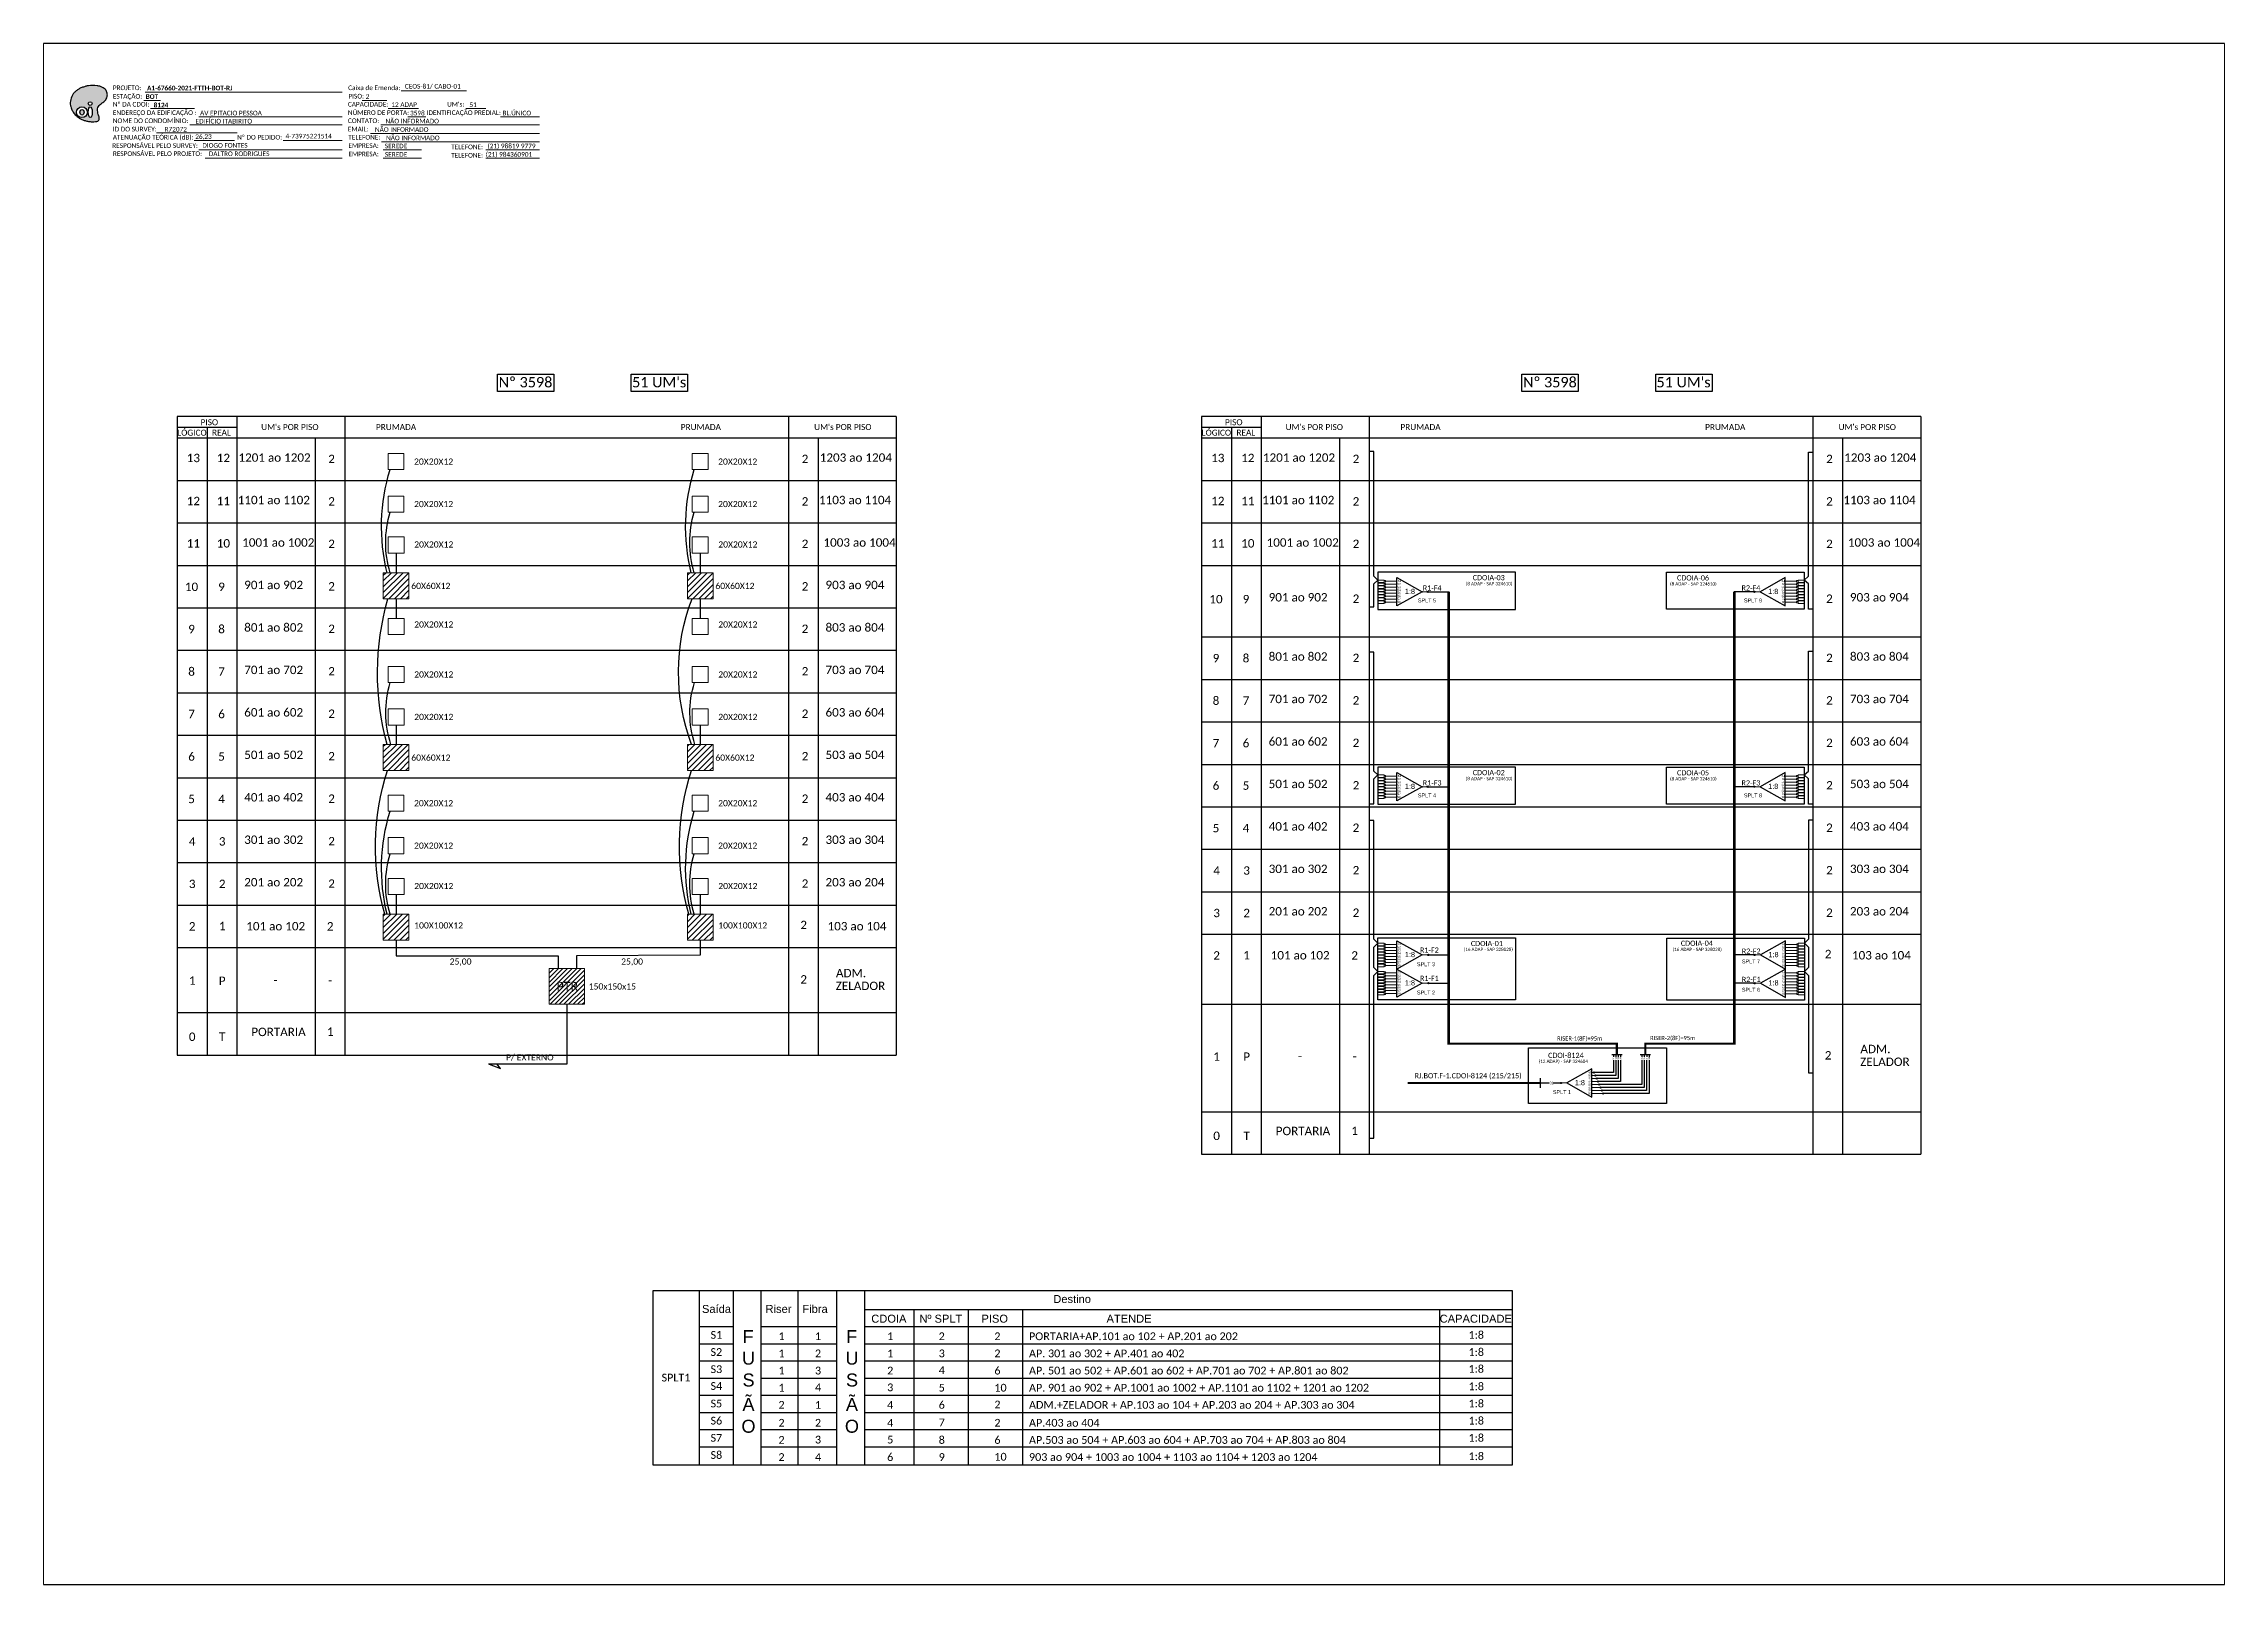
# Paper-space layout 'CDOI-8124-p2' of a CAD drawing. Header units: metres, sheet in millimetres. Extents: x -404 to 11, y 26 to 319.
# The model-space entities are those that its viewports show. They can reach past a viewport. Long polylines and large blocks are cut down to what shows.
import ezdxf
from ezdxf.enums import TextEntityAlignment as Align

# ---------------------------------------------------------------- set-up
doc = ezdxf.new("R2010")
doc.units = ezdxf.units.M
doc.styles.add('ARIAL', font='arial.ttf')
doc.styles.add('WMF-Calibri0', font='calibri.ttf')
doc.styles.add('WMF-Calibri1', font='calibrib.ttf')

# ---------------------------------------------------------------- blocks, each defined once
blk = doc.blocks.new('SPLT_1-8_SC-APC_ESQ')
at = {"color": 3, "lineweight": 0}
for points in [[(2.41, -3.02), (0, -3.02)], [(2.41, -4), (0, -4)], [(2.41, -4.17), (0, -4.17)], [(2.41, -5.16), (0, -5.16)], [(2.41, -5.32), (0, -5.32)], [(2.41, -6.31), (0, -6.31)], [(2.41, -6.48), (0, -6.48)], [(2.41, -7.46), (0, -7.46)], [(2.41, -7.63), (0, -7.63)], [(2.41, -3.02), (2.41, -4)], [(2.41, -4.17), (2.41, -5.16)], [(2.41, -5.32), (2.41, -6.31)], [(2.41, -6.48), (2.41, -7.46)], [(2.41, -7.63), (2.41, -8.62)], [(2.99, -3.51), (7.37, -3.51)], [(7.37, -4.66), (2.99, -4.66)], [(7.37, -5.82), (2.99, -5.82)], [(7.37, -6.97), (2.99, -6.97)], [(7.37, -8.12), (2.99, -8.12)], [(2.41, -8.62), (0, -8.62)], [(2.41, -8.78), (0, -8.78)], [(2.41, -9.77), (0, -9.77)], [(2.41, -9.94), (0, -9.94)], [(2.41, -10.92), (0, -10.92)], [(2.41, -11.09), (0, -11.09)], [(2.41, -12.08), (0, -12.08)], [(2.41, -8.78), (2.41, -9.77)], [(2.41, -9.94), (2.41, -10.92)], [(2.41, -11.09), (2.41, -12.08)], [(7.37, -9.28), (2.99, -9.28)], [(7.37, -10.43), (2.99, -10.43)], [(7.37, -11.58), (2.99, -11.58)]]:
    blk.add_lwpolyline(points, dxfattribs=at)
for points in [[(2.99, -3.22), (2.41, -3.22), (2.41, -3.8), (2.99, -3.8)], [(2.99, -4.38), (2.41, -4.38), (2.41, -4.95), (2.99, -4.95)], [(2.99, -5.53), (2.41, -5.53), (2.41, -6.1), (2.99, -6.1)], [(2.99, -6.68), (2.41, -6.68), (2.41, -7.26), (2.99, -7.26)], [(2.99, -7.84), (2.41, -7.84), (2.41, -8.41), (2.99, -8.41)], [(2.99, -8.99), (2.41, -8.99), (2.41, -9.56), (2.99, -9.56)], [(2.99, -10.14), (2.41, -10.14), (2.41, -10.72), (2.99, -10.72)], [(2.99, -11.3), (2.41, -11.3), (2.41, -11.87), (2.99, -11.87)]]:
    blk.add_lwpolyline(points, close=True, dxfattribs=at)
at = {"color": 1}
blk.add_lwpolyline([(7.37, -2.1), (17.04, -7.55), (7.37, -13), (7.37, -2.1)], dxfattribs=at)
at = {"color": 1, "lineweight": 0}
blk.add_lwpolyline([(17.04, -7.55), (19.26, -7.55)], dxfattribs=at)
at = {"color": 1, "style": 'ARIAL'}
for s, height, p in [('S5', 0.75, (7.55, -8.57)), ('S3', 0.75, (7.55, -6.18)), ('S4', 0.75, (7.55, -7.36)), ('S2', 0.75, (7.56, -4.97)), ('S1', 0.75, (7.7, -3.78)), ('1:8', 2, (10.45, -8.4)), ('S6', 0.75, (7.55, -9.69)), ('S7', 0.75, (7.55, -10.78)), ('S8', 0.75, (7.55, -11.9))]:
    blk.add_text(s, height=height, dxfattribs=at).set_placement(p)
blk = doc.blocks.new('SPLT_1-8_SC-APC')
at = {"color": 1, "lineweight": 0}
blk.add_lwpolyline([(-17.04, -7.55), (-19.26, -7.55)], dxfattribs=at)
at = {"color": 1}
blk.add_lwpolyline([(-7.37, -2.1), (-17.04, -7.55), (-7.37, -13), (-7.37, -2.1)], dxfattribs=at)
at = {"color": 3, "lineweight": 0}
for points in [[(-2.99, -3.51), (-7.37, -3.51)], [(-7.37, -4.66), (-2.99, -4.66)], [(-7.37, -5.82), (-2.99, -5.82)], [(-7.37, -6.97), (-2.99, -6.97)], [(-7.37, -8.12), (-2.99, -8.12)], [(-2.41, -3.02), (-2.41, -4)], [(-2.41, -3.02), (0, -3.02)], [(-2.41, -4), (0, -4)], [(-2.41, -4.17), (-2.41, -5.16)], [(-2.41, -4.17), (0, -4.17)], [(-2.41, -5.16), (0, -5.16)], [(-2.41, -5.32), (-2.41, -6.31)], [(-2.41, -5.32), (0, -5.32)], [(-2.41, -6.31), (0, -6.31)], [(-2.41, -6.48), (-2.41, -7.46)], [(-2.41, -6.48), (0, -6.48)], [(-2.41, -7.46), (0, -7.46)], [(-2.41, -7.63), (-2.41, -8.62)], [(-2.41, -7.63), (0, -7.63)], [(-7.37, -9.28), (-2.99, -9.28)], [(-7.37, -10.43), (-2.99, -10.43)], [(-7.37, -11.58), (-2.99, -11.58)], [(-2.41, -8.62), (0, -8.62)], [(-2.41, -8.78), (-2.41, -9.77)], [(-2.41, -8.78), (0, -8.78)], [(-2.41, -9.77), (0, -9.77)], [(-2.41, -9.94), (-2.41, -10.92)], [(-2.41, -9.94), (0, -9.94)], [(-2.41, -10.92), (0, -10.92)], [(-2.41, -11.09), (-2.41, -12.08)], [(-2.41, -11.09), (0, -11.09)], [(-2.41, -12.08), (0, -12.08)]]:
    blk.add_lwpolyline(points, dxfattribs=at)
for points in [[(-2.99, -3.22), (-2.41, -3.22), (-2.41, -3.8), (-2.99, -3.8)], [(-2.99, -4.38), (-2.41, -4.38), (-2.41, -4.95), (-2.99, -4.95)], [(-2.99, -5.53), (-2.41, -5.53), (-2.41, -6.1), (-2.99, -6.1)], [(-2.99, -6.68), (-2.41, -6.68), (-2.41, -7.26), (-2.99, -7.26)], [(-2.99, -7.84), (-2.41, -7.84), (-2.41, -8.41), (-2.99, -8.41)], [(-2.99, -8.99), (-2.41, -8.99), (-2.41, -9.56), (-2.99, -9.56)], [(-2.99, -10.14), (-2.41, -10.14), (-2.41, -10.72), (-2.99, -10.72)], [(-2.99, -11.3), (-2.41, -11.3), (-2.41, -11.87), (-2.99, -11.87)]]:
    blk.add_lwpolyline(points, close=True, dxfattribs=at)
at = {"color": 1, "style": 'ARIAL'}
for s, height, p in [('1:8', 2, (-13.91, -8.4)), ('S1', 0.75, (-8.74, -3.78)), ('S2', 0.75, (-8.74, -4.97)), ('S3', 0.75, (-8.74, -6.18)), ('S4', 0.75, (-8.74, -7.36)), ('S5', 0.75, (-8.74, -8.57)), ('S6', 0.75, (-8.74, -9.69)), ('S7', 0.75, (-8.74, -10.78)), ('S8', 0.75, (-8.74, -11.9))]:
    blk.add_text(s, height=height, dxfattribs=at).set_placement(p)
blk = doc.blocks.new('SPLT_1-8_DIV_DIR')
h = blk.add_hatch(color=3)
h.dxf.hatch_style = 1
edge = h.paths.add_edge_path()
edge.add_arc((12.77, 4.04), 0.242, 0, 360)
h = blk.add_hatch(color=3)
h.dxf.hatch_style = 1
edge = h.paths.add_edge_path()
edge.add_arc((13.27, 2.88), 0.242, 0, 360)
h = blk.add_hatch(color=3)
h.dxf.hatch_style = 1
edge = h.paths.add_edge_path()
edge.add_arc((13.77, 1.73), 0.242, 0, 360)
h = blk.add_hatch(color=3)
h.dxf.hatch_style = 1
edge = h.paths.add_edge_path()
edge.add_arc((14.27, 0.58), 0.242, 0, 360)
h = blk.add_hatch(color=3)
h.dxf.hatch_style = 1
edge = h.paths.add_edge_path()
edge.add_arc((14.77, -0.58), 0.242, 0, 360)
h = blk.add_hatch(color=3)
h.dxf.hatch_style = 1
edge = h.paths.add_edge_path()
edge.add_arc((15.27, -1.73), 0.242, 0, 360)
h = blk.add_hatch(color=3)
h.dxf.hatch_style = 1
edge = h.paths.add_edge_path()
edge.add_arc((15.77, -2.88), 0.242, 0, 360)
h = blk.add_hatch(color=3)
h.dxf.hatch_style = 1
edge = h.paths.add_edge_path()
edge.add_arc((16.27, -4.04), 0.242, 0, 360)
at = {"color": 1, "lineweight": 0}
blk.add_lwpolyline([(2.22, 0), (0, 0)], dxfattribs=at)
at = {"color": 1}
blk.add_lwpolyline([(11.89, 5.45), (2.22, 0), (11.89, -5.45), (11.89, 5.45)], dxfattribs=at)
at = {"color": 7, "lineweight": 0}
for points in [[(12.77, 4.04), (11.89, 4.04)], [(11.89, 2.88), (13.27, 2.88)], [(11.89, 1.73), (13.77, 1.73)], [(11.89, 0.58), (14.27, 0.58)], [(11.89, -0.58), (14.77, -0.58)], [(11.89, -1.73), (15.27, -1.73)], [(11.89, -2.88), (15.77, -2.88)], [(11.89, -4.04), (16.27, -4.04)]]:
    blk.add_lwpolyline(points, dxfattribs=at)
at = {"color": 3}
for centre in [(12.77, 4.04), (13.27, 2.88), (13.77, 1.73), (14.27, 0.58), (14.77, -0.58), (15.27, -1.73), (15.77, -2.88), (16.27, -4.04)]:
    blk.add_circle(centre, 0.242, dxfattribs=at)
at = {"color": 1, "style": 'ARIAL'}
for s, height, p in [('1:8', 2, (5.35, -0.85)), ('S1', 0.75, (10.52, 3.77)), ('S2', 0.75, (10.52, 2.58)), ('S3', 0.75, (10.52, 1.37)), ('S4', 0.75, (10.52, 0.19)), ('S5', 0.75, (10.52, -1.02)), ('S6', 0.75, (10.52, -2.14)), ('S7', 0.75, (10.52, -3.24)), ('S8', 0.75, (10.52, -4.36))]:
    blk.add_text(s, height=height, dxfattribs=at).set_placement(p)
blk = doc.blocks.new('OI')
h = blk.add_hatch(color=40)
edge = h.paths.add_edge_path()
edge.add_spline(control_points=[(4.35, -0.67), (3.92, -0.99), (3.26, -1.5), (2.81, -2.59), (2.9, -3.5), (3.06, -4.27), (3.31, -4.85), (3.37, -5.39), (3.4, -5.88), (3.2, -6.4), (2.54, -6.61), (1.65, -6.63), (0.55, -6.67), (-0.56, -6.42), (-1.61, -6.14), (-2.77, -5.61), (-3.92, -4.77), (-4.89, -3.7), (-5.34, -2.65), (-5.6, -1.94), (-5.85, -0.96), (-5.71, 0.47), (-5.1, 2.02), (-4.14, 3.02), (-3.3, 3.61), (-2.37, 4.16), (-1.36, 4.44), (-0.56, 4.7), (0.79, 4.85), (2.24, 4.97), (3.79, 4.57), (4.67, 4.21), (5.44, 3.65), (5.76, 2.99), (6.03, 2.21), (6.01, 1.46), (5.72, 0.64), (5.31, 0.08), (4.88, -0.38), (4.51, -0.55), (4.35, -0.67)], knot_values=[0, 0, 0, 0, 1.60434, 2.417191, 3.427595, 4.282808, 4.776746, 5.304182, 5.888771, 6.258406, 6.858137, 7.79129, 8.986195, 10.124242, 11.187857, 12.242908, 13.953784, 15.414161, 16.515391, 17.349188, 17.675853, 19.552021, 21.515531, 22.568638, 23.63245, 24.621084, 25.782718, 26.745347, 27.142653, 29.870543, 31.004649, 31.921532, 32.709589, 33.801391, 34.042471, 35.192333, 35.971461, 36.628871, 37.254359, 37.836911, 37.836911, 37.836911, 37.836911], degree=3, periodic=0)
h.paths.add_polyline_path([(1.13, -0.87, -1), (-0.04, -0.87, -1)], flags=16)
edge = h.paths.add_edge_path(flags=16)
edge.add_ellipse((0.56, -3.59), major_axis=(-0.02, 1.71), ratio=0.361305, start_angle=0, end_angle=360)
h.paths.add_polyline_path([(-0.36, -3.62, -1), (-3.8, -3.62, -1)], flags=16)
edge = h.paths.add_edge_path(flags=0)
edge.add_ellipse((-2.08, -3.62), major_axis=(0, 0.885), ratio=0.758294, start_angle=0, end_angle=360)
at = {"color": 40}
for centre, radius in [((-2.08, -3.62), 1.72), ((0.54, -0.87), 0.587)]:
    blk.add_circle(centre, radius, dxfattribs=at)
blk.add_ellipse((-2.08, -3.62), major_axis=(0, 0.885), ratio=0.758294, start_param=-3.141592653589792, end_param=3.141592653589792, dxfattribs=at)
blk.add_ellipse((0.56, -3.59), major_axis=(-0.02, 1.71), ratio=0.361305, dxfattribs=at)
at = {"color": 40, "start_tangent": (-0.800898, -0.598801), "end_tangent": (-0.800898, -0.598801)}
blk.add_spline([(4.35, -0.67), (3.2, -1.78), (2.9, -2.54), (2.92, -3.55), (3.12, -4.38), (3.28, -4.85), (3.37, -5.37), (3.35, -5.95), (3.2, -6.29), (2.66, -6.55), (1.73, -6.63), (0.54, -6.62), (-0.58, -6.41), (-1.6, -6.11), (-2.56, -5.67), (-3.95, -4.67), (-4.89, -3.56), (-5.37, -2.56), (-5.64, -1.78), (-5.72, -1.46), (-5.63, 0.42), (-4.84, 2.22), (-4.13, 2.99), (-3.27, 3.62), (-2.4, 4.09), (-1.3, 4.47), (-0.37, 4.72), (0.02, 4.77), (2.75, 4.8), (3.85, 4.53), (4.69, 4.16), (5.31, 3.68), (5.85, 2.73), (5.93, 2.5), (5.94, 1.35), (5.67, 0.62), (5.29, 0.08), (4.84, -0.36), (4.35, -0.67)], degree=3, dxfattribs=at)

msp = doc.modelspace()

# ---------------------------------------------------------------- hatches: boundary and pattern name
h = msp.add_hatch()
h.set_pattern_fill('LINE', color=1, scale=0.5, angle=45)
h.set_pattern_definition([(45, (-5801.7243, 3157.734), (-1.122532, 1.122532), [])])
h.paths.add_polyline_path([(-249.33, -119.81), (-239.42, -119.81), (-239.42, -109.77), (-249.33, -109.77)])
h = msp.add_hatch()
h.set_pattern_fill('LINE', color=1, scale=0.5, angle=45)
h.set_pattern_definition([(45, (-5684.4536, 3157.734), (-1.122532, 1.122532), [])])
h.paths.add_polyline_path([(-132.05, -119.81), (-122.15, -119.81), (-122.15, -109.77), (-132.05, -109.77)])
h = msp.add_hatch(color=3)
h.dxf.hatch_style = 1
edge = h.paths.add_edge_path()
edge.add_arc((153.47, -117.14), 0.242, 0, 360)
h = msp.add_hatch(color=3)
h.dxf.hatch_style = 1
edge = h.paths.add_edge_path()
edge.add_arc((279.41, -117.13), 0.242, 0, 360)
h = msp.add_hatch()
h.set_pattern_fill('LINE', color=1, scale=0.5, angle=45)
h.set_pattern_definition([(45, (-5801.7243, 3042.4127), (-1.122532, 1.122532), [])])
h.paths.add_polyline_path([(-249.33, -186.02), (-239.42, -186.02), (-239.42, -175.98), (-249.33, -175.98)])
h = msp.add_hatch()
h.set_pattern_fill('LINE', color=1, scale=0.5, angle=45)
h.set_pattern_definition([(45, (-5684.4536, 3042.4127), (-1.122532, 1.122532), [])])
h.paths.add_polyline_path([(-132.05, -186.02), (-122.15, -186.02), (-122.15, -175.98), (-132.05, -175.98)])
h = msp.add_hatch(color=3)
h.dxf.hatch_style = 1
edge = h.paths.add_edge_path()
edge.add_arc((153.47, -192.29), 0.242, 0, 360)
h = msp.add_hatch(color=3)
h.dxf.hatch_style = 1
edge = h.paths.add_edge_path()
edge.add_arc((279.41, -192.28), 0.242, 0, 360)
h = msp.add_hatch()
h.set_pattern_fill('LINE', color=1, scale=0.5, angle=45)
h.set_pattern_definition([(45, (-5801.7243, 2976.9307), (-1.122532, 1.122532), [])])
h.paths.add_polyline_path([(-249.33, -251.5), (-239.42, -251.5), (-239.42, -241.46), (-249.33, -241.46)])
h = msp.add_hatch()
h.set_pattern_fill('LINE', color=1, scale=0.5, angle=45)
h.set_pattern_definition([(45, (-5684.4536, 2976.9307), (-1.122532, 1.122532), [])])
h.paths.add_polyline_path([(-132.05, -251.5), (-122.15, -251.5), (-122.15, -241.46), (-132.05, -241.46)])
h = msp.add_hatch(color=3)
h.dxf.hatch_style = 1
edge = h.paths.add_edge_path()
edge.add_arc((153.73, -257.13), 0.256, 0, 360)
h = msp.add_hatch(color=3)
h.dxf.hatch_style = 1
edge = h.paths.add_edge_path()
edge.add_arc((279.54, -257.16), 0.256, 0, 360)
h = msp.add_hatch()
h.set_pattern_fill('ANSI31', color=1, scale=10, style=0)
h.set_pattern_definition([(45, (-796.9757, -660.1315), (-0.8838835, 0.8838835), [])])
h.paths.add_polyline_path([(-185.36, -276.17), (-171.79, -276.17), (-171.79, -262.41), (-185.36, -262.41)])
h.paths.add_polyline_path([(-183.35, -271.81), (-173.27, -271.81), (-173.27, -266.67), (-183.35, -266.67)], flags=24)
h = msp.add_hatch(color=3)
h.dxf.hatch_style = 1
edge = h.paths.add_edge_path()
edge.add_arc((153.73, -268.03), 0.256, 0, 360)
h = msp.add_hatch(color=3)
h.dxf.hatch_style = 1
edge = h.paths.add_edge_path()
edge.add_arc((279.54, -268.06), 0.256, 0, 360)
h = msp.add_hatch(color=3)
h.dxf.hatch_style = 1
edge = h.paths.add_edge_path()
edge.add_arc((204.84, -306.51), 0.205, 0, 360)

# ---------------------------------------------------------------- linework, layer by layer
at = {"color": 5}
for p, q in [((153.47, -117.14), (161.57, -117.14)), ((153.47, -192.29), (161.57, -192.29))]:
    msp.add_line(p, q, dxfattribs=at)
at = {"color": 6}
for p, q in [((279.41, -117.13), (271.67, -117.13)), ((279.41, -192.28), (271.67, -192.28))]:
    msp.add_line(p, q, dxfattribs=at)
at = {"color": 1}
for p, q in [((134.21, -250.55), (187.34, -250.55)), ((134.21, -274.44), (134.21, -250.55)), ((187.34, -250.55), (187.34, -274.44)), ((187.34, -274.44), (134.21, -274.44))]:
    msp.add_line(p, q, dxfattribs=at)
for p, q in [((-145.3, -386.46), (185.97, -386.46)), ((-145.3, -453.82), (-145.3, -386.46)), ((-127.53, -386.46), (-127.53, -453.82)), ((-114.4, -386.46), (-114.4, -453.82)), ((-103.61, -453.82), (-103.61, -386.46)), ((-89.52, -386.46), (-89.52, -453.82)), ((-74.5, -386.46), (-74.5, -453.82)), ((-63.7, -386.46), (-63.7, -453.82)), ((185.97, -386.46), (185.97, -453.82)), ((-63.7, -393.81), (185.97, -393.81)), ((-44.69, -393.81), (-44.69, -453.82)), ((-23.73, -393.81), (-23.73, -453.82)), ((-2.82, -393.81), (-2.82, -453.82)), ((157.99, -393.81), (157.99, -453.82)), ((-127.53, -400.43), (-114.4, -400.43)), ((-103.61, -400.43), (-74.5, -400.43)), ((-63.7, -400.43), (185.97, -400.43)), ((-127.53, -407.04), (-114.4, -407.04)), ((-103.61, -407.04), (-74.5, -407.04)), ((-63.7, -407.04), (185.97, -407.04)), ((-127.53, -413.66), (-114.4, -413.66)), ((-127.53, -420.27), (-114.4, -420.27)), ((-103.61, -413.66), (-74.5, -413.66)), ((-103.61, -420.27), (-74.5, -420.27)), ((-63.7, -413.66), (185.97, -413.66)), ((-63.7, -420.27), (185.97, -420.27)), ((-127.53, -426.88), (-114.4, -426.88)), ((-103.61, -426.88), (-74.5, -426.88)), ((-63.7, -426.88), (185.97, -426.88)), ((-127.53, -433.5), (-114.4, -433.5)), ((-103.61, -433.5), (-74.5, -433.5)), ((-63.7, -433.5), (185.97, -433.5)), ((-127.53, -440.11), (-114.4, -440.11)), ((-103.61, -440.11), (-74.5, -440.11)), ((-63.7, -440.11), (185.97, -440.11)), ((185.97, -453.82), (-145.3, -453.82)), ((-127.53, -446.73), (-114.4, -446.73)), ((-103.61, -446.73), (-74.5, -446.73)), ((-63.7, -446.73), (185.97, -446.73))]:
    msp.add_line(p, q)
msp.add_lwpolyline([(-380.32, -499.81), (460.68, -499.81), (460.68, 94.19), (-380.32, 94.19)], close=True)
at = {"color": 7, "lineweight": 0}
for points in [[(-242.4, 76.01), (-217.27, 76.01)], [(-341.73, 72.24), (-335.18, 72.24)], [(-341.21, 75.52), (-265.24, 75.52)], [(-339.07, 69.17), (-322.1, 69.17)], [(-257.45, 72.28), (-247.96, 72.28)], [(-247.4, 69.17), (-235.78, 69.17)], [(-217.45, 69.17), (-209.79, 69.17)], [(-336.75, 59.75), (-305.7, 59.75)], [(-323.91, 62.82), (-265.24, 62.82)], [(-320.5, 65.93), (-265.24, 65.93)], [(-254.32, 59.58), (-189.05, 59.58)], [(-250.28, 62.82), (-189.05, 62.82)], [(-239.81, 65.93), (-232.87, 65.93)], [(-204.12, 65.93), (-189.08, 65.93)], [(-322.21, 56.79), (-306.7, 56.79)], [(-320.5, 53.23), (-265.24, 53.23)], [(-287.98, 56.79), (-265.22, 56.79)], [(-250.03, 56.34), (-189.05, 56.34)], [(-249.43, 53.23), (-234.63, 53.23)], [(-209.82, 53.23), (-189.05, 53.23)], [(-318.01, 49.99), (-265.24, 49.99)], [(-249.43, 49.99), (-234.63, 49.99)], [(-209.82, 49.99), (-189.05, 49.99)]]:
    msp.add_lwpolyline(points, dxfattribs=at)
at = {"color": 7}
for points in [[(-205.28, -33.24), (-183.58, -33.24), (-183.58, -39.9), (-205.28, -39.9)], [(-153.67, -33.24), (-131.98, -33.24), (-131.98, -39.9), (-153.67, -39.9)], [(189.79, -33.24), (211.48, -33.24), (211.48, -39.9), (189.79, -39.9)], [(241.39, -33.24), (263.09, -33.24), (263.09, -39.9), (241.39, -39.9)]]:
    msp.add_lwpolyline(points, close=True, dxfattribs=at)
at = {"color": 0}
for points in [[(-51.48, -49.62), (-328.81, -49.62)], [(343.59, -49.62), (66.26, -49.62)], [(-305.66, -53.74), (-328.81, -53.74)], [(89.4, -53.74), (66.26, -53.74)]]:
    msp.add_lwpolyline(points, dxfattribs=at)
for points in [[(-328.81, -49.62), (-328.81, -57.85)], [(-305.66, -57.85), (-305.66, -49.62)], [(-264.07, -57.85), (-264.07, -49.62)], [(-93.07, -49.62), (-93.07, -57.85)], [(-51.48, -49.62), (-51.48, -57.85)], [(66.26, -49.62), (66.26, -57.85)], [(89.4, -57.85), (89.4, -49.62)], [(130.99, -57.85), (130.99, -49.62)], [(302, -49.62), (302, -57.85)], [(343.59, -49.62), (343.59, -57.85)], [(-328.81, -57.85), (-51.48, -57.85)], [(-328.81, -57.85), (-51.48, -57.85)], [(-328.81, -57.85), (-328.81, -295.74)], [(-317.24, -53.74), (-317.24, -57.85)], [(-317.24, -57.85), (-317.24, -295.74)], [(-305.66, -295.74), (-305.66, -57.85)], [(-275.65, -57.85), (-275.65, -295.74)], [(-264.07, -295.74), (-264.07, -57.85)], [(-93.07, -57.85), (-93.07, -295.74)], [(-81.49, -295.74), (-81.49, -57.85)], [(-51.48, -57.85), (-51.48, -295.74)], [(66.26, -57.85), (66.26, -333.94)], [(66.26, -57.85), (343.59, -57.85)], [(66.26, -57.85), (343.59, -57.85)], [(77.83, -53.74), (77.83, -57.85)], [(77.83, -57.85), (77.83, -333.94)], [(89.4, -333.94), (89.4, -57.85)], [(119.42, -57.85), (119.42, -333.94)], [(130.99, -333.94), (130.99, -57.85)], [(302, -57.85), (302, -333.94)], [(313.57, -333.94), (313.57, -57.85)], [(343.59, -57.85), (343.59, -333.94)], [(-328.81, -74.22), (-51.48, -74.22)], [(66.26, -74.22), (343.59, -74.22)], [(-328.81, -90.59), (-51.48, -90.59)], [(66.26, -90.59), (343.59, -90.59)], [(-328.81, -106.96), (-51.48, -106.96)], [(66.26, -106.96), (343.59, -106.96)], [(-328.81, -123.34), (-51.48, -123.34)], [(66.26, -134.55), (343.59, -134.55)], [(-328.81, -139.71), (-51.48, -139.71)], [(66.26, -150.92), (343.59, -150.92)], [(-328.81, -156.08), (-51.48, -156.08)], [(66.26, -167.3), (343.59, -167.3)], [(-328.81, -172.45), (-51.48, -172.45)], [(66.26, -183.67), (343.59, -183.67)], [(-328.81, -188.82), (-51.48, -188.82)], [(66.26, -200.04), (343.59, -200.04)], [(-328.81, -205.2), (-51.48, -205.2)], [(66.26, -216.41), (343.59, -216.41)], [(-328.81, -221.57), (-51.48, -221.57)], [(66.26, -232.78), (343.59, -232.78)], [(-328.81, -237.94), (-51.48, -237.94)], [(66.26, -249.16), (343.59, -249.16)], [(-328.81, -254.31), (-51.48, -254.31)], [(66.26, -276.13), (343.59, -276.13)], [(-328.81, -279.37), (-51.48, -279.37)], [(-328.81, -295.74), (-51.48, -295.74)], [(66.26, -317.57), (343.59, -317.57)], [(66.26, -333.94), (343.59, -333.94)]]:
    msp.add_lwpolyline(points)
at = {"lineweight": 0}
for points in [[(-241.36, -63.85), (-247.49, -63.85), (-247.49, -70.06), (-241.36, -70.06)], [(-124.09, -63.85), (-130.22, -63.85), (-130.22, -70.06), (-124.09, -70.06)], [(-241.36, -80.22), (-247.49, -80.22), (-247.49, -86.44), (-241.36, -86.44)], [(-124.09, -80.22), (-130.22, -80.22), (-130.22, -86.44), (-124.09, -86.44)], [(-241.31, -95.99), (-247.44, -95.99), (-247.44, -102.21), (-241.31, -102.21)], [(-124.04, -95.99), (-130.17, -95.99), (-130.17, -102.21), (-124.04, -102.21)], [(-241.31, -127.38), (-247.44, -127.38), (-247.44, -133.59), (-241.31, -133.59)], [(-124.04, -127.38), (-130.17, -127.38), (-130.17, -133.59), (-124.04, -133.59)], [(-241.31, -145.91), (-247.44, -145.91), (-247.44, -152.13), (-241.31, -152.13)], [(-124.04, -145.91), (-130.17, -145.91), (-130.17, -152.13), (-124.04, -152.13)], [(-241.31, -162.29), (-247.44, -162.29), (-247.44, -168.5), (-241.31, -168.5)], [(-124.04, -162.29), (-130.17, -162.29), (-130.17, -168.5), (-124.04, -168.5)], [(-241.36, -195.54), (-247.49, -195.54), (-247.49, -201.75), (-241.36, -201.75)], [(-124.09, -195.54), (-130.22, -195.54), (-130.22, -201.75), (-124.09, -201.75)], [(-241.36, -211.91), (-247.49, -211.91), (-247.49, -218.12), (-241.36, -218.12)], [(-124.09, -211.91), (-130.22, -211.91), (-130.22, -218.12), (-124.09, -218.12)], [(-241.31, -227.68), (-247.44, -227.68), (-247.44, -233.9), (-241.31, -233.9)], [(-124.04, -227.68), (-130.17, -227.68), (-130.17, -233.9), (-124.04, -233.9)]]:
    msp.add_lwpolyline(points, close=True, dxfattribs=at)
at = {"color": 3}
for points in [[(130.99, -122.98), (132.64, -122.98), (132.64, -114.12), (134.21, -112.61), (132.64, -111.1), (132.64, -63.09), (130.99, -63.09)], [(301.89, -123.84), (300.24, -123.84), (300.24, -114.11), (298.67, -112.6), (300.24, -111.09), (300.24, -63.31), (301.89, -63.31)], [(-244.37, -102.12), (-244.37, -109.69)], [(-127.1, -102.12), (-127.1, -109.69)], [(-244.37, -119.81), (-244.37, -127.38)], [(-127.1, -119.81), (-127.1, -127.38)], [(130.99, -198.93), (132.64, -198.93), (132.64, -189.27), (134.21, -187.76), (132.64, -186.26), (132.64, -140.38), (130.99, -140.38)], [(301.89, -199.06), (300.24, -199.06), (300.24, -189.26), (298.67, -187.76), (300.24, -186.25), (300.24, -140.01), (301.89, -140.01)], [(-244.37, -168.41), (-244.37, -175.98)], [(-127.1, -168.41), (-127.1, -175.98)], [(130.98, -327.79), (132.63, -327.79), (132.64, -265.01), (134.21, -263.5), (132.64, -261.99), (132.64, -254.11), (134.21, -252.61), (132.64, -251.1), (132.64, -205.33), (130.99, -205.33)], [(302, -205.25), (300.35, -205.25), (300.34, -251.12), (298.77, -252.63), (300.34, -254.14), (300.34, -262.02), (298.77, -263.53), (300.34, -265.04), (300.34, -302.63), (301.99, -302.64)], [(-244.37, -233.9), (-244.37, -241.46)], [(-127.1, -233.9), (-127.1, -241.46)], [(-244.41, -251.5), (-244.41, -257.43), (-181.92, -257.43), (-181.92, -262.41)], [(-127.14, -251.5), (-127.14, -257.28), (-174.83, -257.43), (-174.83, -262.41)], [(196.99, -306.51), (200.15, -306.51)], [(201.82, -306.51), (204.84, -306.51)]]:
    msp.add_lwpolyline(points, dxfattribs=at)
for points in [[(-247.89, -109.77, -0.133873), (-246.71, -70.06)], [(-130.61, -109.77, -0.133873), (-129.44, -70.06)], [(-246.72, -109.77, -0.146704), (-246.66, -86.44)], [(-129.45, -109.77, -0.146704), (-129.39, -86.44)], [(-247.78, -175.98, -0.138382), (-247.53, -119.81)], [(-130.51, -175.98, -0.180769), (-130.26, -119.81)], [(-246.42, -175.98, -0.153903), (-246.61, -152.13)], [(-129.19, -175.98, -0.152185), (-129.34, -152.13)], [(-248.76, -241.46, -0.149269), (-247.69, -186.02)], [(-131.49, -241.46, -0.149269), (-130.42, -186.02)], [(-247.89, -241.46, -0.133873), (-246.71, -201.75)], [(-130.61, -241.46, -0.133873), (-129.44, -201.75)], [(-246.72, -241.46, -0.146704), (-246.66, -218.12)], [(-129.45, -241.46, -0.146704), (-129.39, -218.12)]]:
    msp.add_lwpolyline(points, format="xyb", dxfattribs=at)
at = {"color": 1, "lineweight": 0}
for points in [[(-239.42, -109.77), (-249.33, -109.77), (-249.33, -119.81), (-239.42, -119.81)], [(-122.15, -109.77), (-132.05, -109.77), (-132.05, -119.81), (-122.15, -119.81)], [(-239.42, -175.98), (-249.33, -175.98), (-249.33, -186.02), (-239.42, -186.02)], [(-122.15, -175.98), (-132.05, -175.98), (-132.05, -186.02), (-122.15, -186.02)], [(-239.42, -241.46), (-249.33, -241.46), (-249.33, -251.5), (-239.42, -251.5)], [(-122.15, -241.46), (-132.05, -241.46), (-132.05, -251.5), (-122.15, -251.5)], [(-185.36, -262.41), (-171.79, -262.41), (-171.79, -276.17), (-185.36, -276.17)]]:
    msp.add_lwpolyline(points, close=True, dxfattribs=at)
at = {"color": 1}
for points in [[(187.34, -109.59), (134.21, -109.59), (134.21, -123.91), (187.34, -123.91)], [(245.54, -109.58), (298.67, -109.58), (298.67, -123.9), (245.54, -123.9)], [(187.34, -184.75), (134.21, -184.75), (134.21, -199.06), (187.34, -199.06)], [(245.54, -184.74), (298.67, -184.74), (298.67, -199.06), (245.54, -199.06)], [(245.67, -250.7), (298.8, -250.7), (298.8, -274.6), (245.67, -274.6)], [(192.36, -292.97), (245.49, -292.97), (245.49, -314.44), (192.36, -314.44)]]:
    msp.add_lwpolyline(points, close=True, dxfattribs=at)
at = {"color": 5}
msp.add_lwpolyline([(226.37, -295.51, 0.8, 0.8, 0), (226.37, -291.35, 0.8, 0.8, 0), (161.57, -291.35, 1, 1, 0), (161.57, -117.14, 1, 1, 0)], format="xyseb", dxfattribs=at)
at = {"color": 6}
msp.add_lwpolyline([(237.41, -295.51, 0.8, 0.8, 0), (237.41, -291.34, 0.8, 0.8, 0), (271.67, -291.34, 1, 1, 0), (271.67, -117.13, 1, 1, 0)], format="xyseb", dxfattribs=at)
at = {"color": 5, "linetype": 'Continuous', "ltscale": 4}
for points in [[(153.73, -257.13), (161.57, -257.13)], [(153.73, -268.03), (161.57, -268.03)]]:
    msp.add_lwpolyline(points, dxfattribs=at)
at = {"color": 6}
for points in [[(279.51, -257.16), (271.67, -257.16)], [(279.51, -268.06), (271.67, -268.06)], [(236.03, -297.74), (236.03, -307.09), (219.61, -307.09)], [(236.95, -297.74), (236.95, -308.25), (220.01, -308.25)], [(237.88, -297.74), (237.88, -309.4), (220.41, -309.4)], [(238.81, -297.74), (238.81, -310.55), (221.35, -310.55)], [(235.44, -295.51), (239.39, -295.51)], [(236.04, -295.51), (236.04, -296.41)], [(236.96, -295.51), (236.96, -296.41)], [(237.89, -295.51), (237.89, -296.41)], [(238.81, -295.51), (238.81, -296.41)]]:
    msp.add_lwpolyline(points, dxfattribs=at)
at = {"color": 1}
for points in [[(-178.57, -276.17), (-178.57, -299.31), (-208.71, -299.31)], [(-208.49, -299.31), (-204.08, -300.9)], [(-204.08, -300.9), (-205.48, -299.08)], [(196.99, -308.35), (196.99, -304.67)]]:
    msp.add_lwpolyline(points, dxfattribs=at)
at = {"color": 5}
for points in [[(225.05, -297.72), (225.05, -302.48), (217.61, -302.48)], [(225.97, -297.72), (225.97, -303.63), (218.01, -303.63)], [(226.9, -297.72), (226.9, -304.78), (218.41, -304.78)], [(227.82, -297.72), (227.82, -305.93), (219.33, -305.93)], [(224.45, -295.51), (228.46, -295.51)], [(225.05, -295.51), (225.05, -296.39)], [(225.97, -295.51), (225.97, -296.39)], [(226.9, -295.51), (226.9, -296.39)], [(227.83, -295.51), (227.83, -296.39)]]:
    msp.add_lwpolyline(points, dxfattribs=at)
at = {"color": 1, "const_width": 0.8}
msp.add_lwpolyline([(145.75, -306.51), (196.99, -306.51)], dxfattribs=at)
at = {"color": 3}
for centre, radius in [((153.47, -117.14), 0.242), ((279.41, -117.13), 0.242), ((153.47, -192.29), 0.242), ((279.41, -192.28), 0.242), ((153.73, -257.13), 0.256), ((279.54, -257.16), 0.256), ((153.73, -268.03), 0.256), ((279.54, -268.06), 0.256), ((204.84, -306.51), 0.205)]:
    msp.add_circle(centre, radius, dxfattribs=at)
for p in [(151.25, -117.14), (151.25, -192.29)]:
    msp.add_point(p)

# ---------------------------------------------------------------- block references
at = {"color": 7, "xscale": 1.213923925163967, "yscale": 1.213923925163967, "zscale": 1.213923925163967, "rotation": 0.1532896023949059}
msp.add_blockref('OI', (-363.02, 72.14), dxfattribs=at)
for name, p in [('SPLT_1-8_SC-APC_ESQ', (134.21, -109.59)), ('SPLT_1-8_SC-APC_ESQ', (134.21, -184.75)), ('SPLT_1-8_SC-APC_ESQ', (134.21, -249.59)), ('SPLT_1-8_SC-APC_ESQ', (134.21, -260.49)), ('SPLT_1-8_DIV_DIR', (204.84, -306.51))]:
    msp.add_blockref(name, p)
at = {"color": 3}
for p in [(298.67, -109.58), (298.67, -184.74), (298.77, -249.61), (298.77, -260.51)]:
    msp.add_blockref('SPLT_1-8_SC-APC', p, dxfattribs=at)

# ---------------------------------------------------------------- texts
at = {"color": 7, "lineweight": 0, "style": 'WMF-Calibri0'}
for s, height, p in [('PROJETO:', 1.793, (-353.62, 76.26)), ('Caixa de Emenda:', 1.7927, (-262.86, 76.26)), ('ESTAÇÃO:', 1.793, (-353.62, 72.98)), ('ENDEREÇO DA EDIFICAÇÃO :', 1.7927, (-353.62, 66.68)), ('Nº DA CDOI:', 1.7927, (-353.62, 69.91)), ('CAPACIDADE:', 1.7927, (-262.97, 69.91)), ('NÚMERO DE PORTA:', 1.7927, (-262.97, 66.68)), ('PISO:', 1.793, (-262.79, 73.03)), ('IDENTIFICAÇÃO PREDIAL:', 1.7927, (-232.6, 66.68)), ("UM's:", 1.793, (-224.72, 69.91)), ('ATENUAÇÃO TEÓRICA (dB):', 1.7927, (-353.62, 57.21)), ('NOME DO CONDOMÍNIO:', 1.7927, (-353.62, 63.56)), ('ID DO SURVEY:', 1.7927, (-353.62, 60.33)), ('Nº DO PEDIDO:', 1.7927, (-305.69, 57.21)), ('CONTATO:', 1.793, (-262.97, 63.56)), ('EMAIL:', 1.793, (-262.97, 60.33)), ('TELEFONE:', 1.793, (-262.79, 57.21)), ('RESPONSÁVEL PELO SURVEY:', 1.7927, (-353.86, 53.98)), ('RESPONSÁVEL PELO PROJETO:', 1.7927, (-353.62, 50.87)), ('EMPRESA:', 1.793, (-262.79, 53.98)), ('EMPRESA:', 1.793, (-262.79, 50.74)), ('TELEFONE:', 1.793, (-223.18, 53.47)), ('TELEFONE:', 1.793, (-223.18, 50.24))]:
    msp.add_text(s, height=height, dxfattribs=at).set_placement(p)
at = {"color": 7}
for s, height, style, p in [('A1-67660-2021-FTTH-BOT-RJ', 1.7927, 'WMF-Calibri1', (-340.42, 76.17)), ('CEOS-81/ CABO-01', 1.7927, 'WMF-Calibri0', (-241.01, 76.85)), ('BOT', 1.793, 'WMF-Calibri1', (-340.94, 72.89)), ('AV EPITACIO PESSOA', 1.7927, 'WMF-Calibri0', (-319.99, 66.52)), ('2', 1.79, 'WMF-Calibri0', (-256.09, 72.88)), ('12 ADAP', 1.793, 'WMF-Calibri0', (-246.22, 69.79)), ('3598', 1.793, 'WMF-Calibri0', (-239, 66.53)), ('51', 1.793, 'WMF-Calibri0', (-216.1, 69.77)), ('BL.ÚNICO', 1.793, 'WMF-Calibri0', (-203.36, 66.53)), ('R72072', 1.793, 'WMF-Calibri0', (-333.66, 60.28)), ('26,23', 1.793, 'WMF-Calibri0', (-321.84, 57.45)), ('EDIFÍCIO ITABIRITO', 1.7927, 'WMF-Calibri0', (-321.71, 63.39)), ('4-73975221514', 1.7927, 'WMF-Calibri0', (-287.04, 57.62)), ('NÃO INFORMADO', 1.7927, 'WMF-Calibri0', (-252.54, 60.18)), ('NÃO INFORMADO', 1.7927, 'WMF-Calibri0', (-248.5, 63.42)), ('NÃO INFORMADO', 1.7927, 'WMF-Calibri0', (-248.26, 56.94)), ('DIOGO FONTES', 1.7927, 'WMF-Calibri0', (-319.1, 54.07)), ('DALTRO RODRIGUES', 1.7927, 'WMF-Calibri0', (-316.61, 50.83)), ('SEREDE', 1.793, 'WMF-Calibri0', (-248.72, 53.83)), ('SEREDE', 1.793, 'WMF-Calibri0', (-248.72, 50.59)), ('(21) 984360901', 1.7927, 'WMF-Calibri0', (-209.82, 50.59)), ('(21) 98819 9779', 1.7927, 'WMF-Calibri0', (-209.12, 53.83)), ('1201 ao 1202', 3.24, 'WMF-Calibri0', (-305.18, -67.01)), ('20X20X12', 2.373, 'WMF-Calibri0', (-237.46, -68.13)), ('20X20X12', 2.373, 'WMF-Calibri0', (-120.19, -68.13)), ('1203 ao 1204', 3.24, 'WMF-Calibri0', (-81.01, -67.01)), ('1201 ao 1202', 3.24, 'WMF-Calibri0', (89.89, -67.01)), ('1203 ao 1204', 3.24, 'WMF-Calibri0', (314.06, -67.01)), ('1101 ao 1102', 3.24, 'WMF-Calibri0', (-305.46, -83.38)), ('20X20X12', 2.373, 'WMF-Calibri0', (-237.46, -84.5)), ('20X20X12', 2.373, 'WMF-Calibri0', (-120.19, -84.5)), ('1103 ao 1104', 3.24, 'WMF-Calibri0', (-81.3, -83.38)), ('1101 ao 1102', 3.24, 'WMF-Calibri0', (89.6, -83.38)), ('1103 ao 1104', 3.24, 'WMF-Calibri0', (313.77, -83.38)), ('1001 ao 1002', 3.24, 'WMF-Calibri0', (-303.75, -99.75)), ('20X20X12', 2.373, 'WMF-Calibri0', (-237.4, -100.08)), ('20X20X12', 2.373, 'WMF-Calibri0', (-120.13, -100.08)), ('1003 ao 1004', 3.24, 'WMF-Calibri0', (-79.58, -99.75)), ('1001 ao 1002', 3.24, 'WMF-Calibri0', (91.32, -99.75)), ('1003 ao 1004', 3.24, 'WMF-Calibri0', (315.49, -99.75)), ('901 ao 902', 3.24, 'WMF-Calibri0', (-302.96, -116.12)), ('60X60X12', 2.373, 'WMF-Calibri0', (-238.53, -116.06)), ('60X60X12', 2.373, 'WMF-Calibri0', (-121.26, -116.06)), ('903 ao 904', 3.24, 'WMF-Calibri0', (-78.79, -116.12)), ('901 ao 902', 3.24, 'WMF-Calibri0', (92.11, -120.88)), ('903 ao 904', 3.24, 'WMF-Calibri0', (316.28, -120.88)), ('801 ao 802', 3.24, 'WMF-Calibri0', (-302.96, -132.5)), ('20X20X12', 2.373, 'WMF-Calibri0', (-237.4, -130.92)), ('20X20X12', 2.373, 'WMF-Calibri0', (-120.13, -130.92)), ('803 ao 804', 3.24, 'WMF-Calibri0', (-78.79, -132.5)), ('801 ao 802', 3.24, 'WMF-Calibri0', (92.11, -143.71)), ('803 ao 804', 3.24, 'WMF-Calibri0', (316.28, -143.71)), ('701 ao 702', 3.24, 'WMF-Calibri0', (-302.96, -148.87)), ('20X20X12', 2.373, 'WMF-Calibri0', (-237.4, -150.19)), ('20X20X12', 2.373, 'WMF-Calibri0', (-120.13, -150.19)), ('703 ao 704', 3.24, 'WMF-Calibri0', (-78.79, -148.87)), ('701 ao 702', 3.24, 'WMF-Calibri0', (92.11, -160.08)), ('703 ao 704', 3.24, 'WMF-Calibri0', (316.28, -160.08)), ('601 ao 602', 3.24, 'WMF-Calibri0', (-302.96, -165.24)), ('20X20X12', 2.373, 'WMF-Calibri0', (-237.4, -166.57)), ('20X20X12', 2.373, 'WMF-Calibri0', (-120.13, -166.57)), ('603 ao 604', 3.24, 'WMF-Calibri0', (-78.79, -165.24)), ('601 ao 602', 3.24, 'WMF-Calibri0', (92.11, -176.46)), ('603 ao 604', 3.24, 'WMF-Calibri0', (316.28, -176.46)), ('501 ao 502', 3.24, 'WMF-Calibri0', (-302.96, -181.61)), ('60X60X12', 2.373, 'WMF-Calibri0', (-238.53, -182.26)), ('60X60X12', 2.373, 'WMF-Calibri0', (-121.26, -182.26)), ('503 ao 504', 3.24, 'WMF-Calibri0', (-78.79, -181.61)), ('501 ao 502', 3.24, 'WMF-Calibri0', (92.11, -192.83)), ('503 ao 504', 3.24, 'WMF-Calibri0', (316.28, -192.83)), ('401 ao 402', 3.24, 'WMF-Calibri0', (-302.96, -197.98)), ('20X20X12', 2.373, 'WMF-Calibri0', (-237.46, -199.82)), ('20X20X12', 2.373, 'WMF-Calibri0', (-120.19, -199.82)), ('403 ao 404', 3.24, 'WMF-Calibri0', (-78.79, -197.98)), ('401 ao 402', 3.24, 'WMF-Calibri0', (92.11, -209.2)), ('403 ao 404', 3.24, 'WMF-Calibri0', (316.28, -209.2)), ('301 ao 302', 3.24, 'WMF-Calibri0', (-302.96, -214.35)), ('20X20X12', 2.373, 'WMF-Calibri0', (-237.46, -216.19)), ('20X20X12', 2.373, 'WMF-Calibri0', (-120.19, -216.19)), ('303 ao 304', 3.24, 'WMF-Calibri0', (-78.79, -214.35)), ('301 ao 302', 3.24, 'WMF-Calibri0', (92.11, -225.57)), ('303 ao 304', 3.24, 'WMF-Calibri0', (316.28, -225.57)), ('201 ao 202', 3.24, 'WMF-Calibri0', (-302.96, -230.73)), ('20X20X12', 2.373, 'WMF-Calibri0', (-237.4, -231.76)), ('20X20X12', 2.373, 'WMF-Calibri0', (-120.13, -231.76)), ('203 ao 204', 3.24, 'WMF-Calibri0', (-78.79, -230.73)), ('201 ao 202', 3.24, 'WMF-Calibri0', (92.11, -241.94)), ('203 ao 204', 3.24, 'WMF-Calibri0', (316.28, -241.94)), ('101 ao 102', 3.24, 'WMF-Calibri0', (-302.17, -247.68)), ('100X100X12', 2.373, 'WMF-Calibri0', (-237.4, -246.95)), ('100X100X12', 2.373, 'WMF-Calibri0', (-120.13, -246.95)), ('103 ao 104', 3.24, 'WMF-Calibri0', (-78, -247.68)), ('25,00', 2.373, 'WMF-Calibri0', (-223.72, -260.87)), ('25,00', 2.373, 'WMF-Calibri0', (-157.59, -260.87)), ('101 ao 102', 3.24, 'WMF-Calibri0', (92.9, -258.89)), ('SPLT 3', 1.5, 'ARIAL', (149.3, -261.49)), ('SPLT 7', 1.5, 'ARIAL', (274.62, -260.42)), ('103 ao 104', 3.24, 'WMF-Calibri0', (317.06, -258.89)), ('-', 3.24, 'WMF-Calibri0', (-291.65, -268.41)), ('PTR', 3.433, 'WMF-Calibri0', (-182.49, -270.94)), ('150x150x15', 2.373, 'WMF-Calibri0', (-170.09, -270.48)), ('ADM.', 3.24, 'WMF-Calibri0', (-74.76, -265.76)), ('ZELADOR', 3.24, 'WMF-Calibri0', (-74.84, -270.69)), ('SPLT 2', 1.5, 'ARIAL', (149.3, -272.39)), ('SPLT 6', 1.5, 'ARIAL', (274.62, -271.32)), ('PORTARIA', 3.24, 'WMF-Calibri0', (-300.24, -288.44)), ('ADM.', 3.24, 'WMF-Calibri0', (320.31, -295.03)), ('P/ EXTERNO', 2.373, 'WMF-Calibri0', (-202.01, -297.82)), ('-', 3.24, 'WMF-Calibri0', (103.42, -297.67)), ('ZELADOR', 3.24, 'WMF-Calibri0', (320.23, -299.95)), ('SPLT 1', 1.5, 'ARIAL', (201.73, -310.75)), ('PORTARIA', 3.24, 'WMF-Calibri0', (94.83, -326.63)), ('1', 2.99, 'WMF-Calibri0', (-96.94, -405.65)), ('1', 2.99, 'WMF-Calibri0', (-82.85, -405.65)), ('1', 2.99, 'WMF-Calibri0', (-55.01, -405.65)), ('2', 2.99, 'WMF-Calibri0', (-35.13, -405.65)), ('2', 2.99, 'WMF-Calibri0', (-13.66, -405.65)), ('PORTARIA+AP.101 ao 102 + AP.201 ao 202', 2.9879, 'WMF-Calibri0', (-0.31, -405.65)), ('1', 2.99, 'WMF-Calibri0', (-96.94, -412.26)), ('2', 2.99, 'WMF-Calibri0', (-82.85, -412.26)), ('1', 2.99, 'WMF-Calibri0', (-55.01, -412.26)), ('3', 2.99, 'WMF-Calibri0', (-35.13, -412.26)), ('2', 2.99, 'WMF-Calibri0', (-13.66, -412.26)), ('AP. 301 ao 302 + AP.401 ao 402', 2.9879, 'WMF-Calibri0', (-0.31, -412.26)), ('1', 2.99, 'WMF-Calibri0', (-96.94, -418.88)), ('3', 2.99, 'WMF-Calibri0', (-82.85, -418.88)), ('2', 2.99, 'WMF-Calibri0', (-55.01, -418.88)), ('4', 2.99, 'WMF-Calibri0', (-35.13, -418.74)), ('6', 2.99, 'WMF-Calibri0', (-13.66, -418.88)), ('AP. 501 ao 502 + AP.601 ao 602 + AP.701 ao 702 + AP.801 ao 802', 2.9879, 'WMF-Calibri0', (-0.31, -418.88)), ('1', 2.99, 'WMF-Calibri0', (-96.94, -425.49)), ('4', 2.99, 'WMF-Calibri0', (-82.85, -425.36)), ('3', 2.99, 'WMF-Calibri0', (-55.01, -425.36)), ('5', 2.99, 'WMF-Calibri0', (-35.13, -425.49)), ('10', 2.988, 'WMF-Calibri0', (-13.66, -425.49)), ('AP. 901 ao 902 + AP.1001 ao 1002 + AP.1101 ao 1102 + 1201 ao 1202', 2.9879, 'WMF-Calibri0', (-0.31, -425.49)), ('2', 2.99, 'WMF-Calibri0', (-96.94, -432.1)), ('2', 2.99, 'WMF-Calibri0', (-96.94, -439.01)), ('2', 2.99, 'WMF-Calibri0', (-82.85, -439.01)), ('1', 2.99, 'WMF-Calibri0', (-82.85, -432.1)), ('4', 2.99, 'WMF-Calibri0', (-55.01, -432.1)), ('4', 2.99, 'WMF-Calibri0', (-55.01, -439.01)), ('6', 2.99, 'WMF-Calibri0', (-35.13, -432.1)), ('7', 2.99, 'WMF-Calibri0', (-35.13, -438.88)), ('2', 2.99, 'WMF-Calibri0', (-13.66, -431.97)), ('2', 2.99, 'WMF-Calibri0', (-13.66, -439.01)), ('ADM.+ZELADOR + AP.103 ao 104 + AP.203 ao 204 + AP.303 ao 304', 2.9879, 'WMF-Calibri0', (-0.31, -432.1)), ('AP.403 ao 404', 2.9879, 'WMF-Calibri0', (-0.31, -439.01)), ('2', 2.99, 'WMF-Calibri0', (-96.94, -445.62)), ('3', 2.99, 'WMF-Calibri0', (-82.85, -445.49)), ('5', 2.99, 'WMF-Calibri0', (-55.01, -445.49)), ('8', 2.99, 'WMF-Calibri0', (-35.13, -445.62)), ('6', 2.99, 'WMF-Calibri0', (-13.66, -445.62)), ('AP.503 ao 504 + AP.603 ao 604 + AP.703 ao 704 + AP.803 ao 804', 2.9879, 'WMF-Calibri0', (-0.31, -445.62)), ('2', 2.99, 'WMF-Calibri0', (-96.94, -452.23)), ('4', 2.99, 'WMF-Calibri0', (-82.85, -452.23)), ('6', 2.99, 'WMF-Calibri0', (-55.01, -452.23)), ('9', 2.99, 'WMF-Calibri0', (-35.13, -452.23)), ('10', 2.988, 'WMF-Calibri0', (-13.66, -452.1)), ('903 ao 904 + 1003 ao 1004 + 1103 ao 1104 + 1203 ao 1204 ', 2.9879, 'WMF-Calibri0', (-0.31, -452.23))]:
    msp.add_text(s, height=height, dxfattribs=dict(at, style=style)).set_placement(p)
at = {"color": 7, "style": 'WMF-Calibri1'}
msp.add_text('8124', height=1.793, dxfattribs=at).set_placement((-335.06, 69.6), align=Align.CENTER)
at = {"color": 0, "style": 'WMF-Calibri0'}
for s, height, p in [('Nº 3598', 4, (-204.83, -38.34)), ("51 UM's", 4, (-153.38, -38.34)), ('Nº 3598', 4, (190.24, -38.34)), ("51 UM's", 4, (241.68, -38.34)), ('  LÓGICO', 2.3, (-330.39, -56.95)), ('     PISO', 2.3, (-323.85, -52.93)), ('    REAL', 2.3, (-318.63, -56.9)), ("UM's POR PISO", 2.3, (-296.42, -54.78)), ('PRUMADA', 2.3, (-252.16, -54.78)), ('PRUMADA', 2.3, (-134.62, -54.78)), ("UM's POR PISO", 2.3, (-83.18, -54.78)), ('  LÓGICO', 2.3, (64.67, -56.95)), ('     PISO', 2.3, (71.22, -52.93)), ('    REAL', 2.3, (76.43, -56.9)), ("UM's POR PISO", 2.3, (98.64, -54.78)), ('PRUMADA', 2.3, (142.91, -54.78)), ('PRUMADA', 2.3, (260.44, -54.78)), ("UM's POR PISO", 2.3, (311.89, -54.78))]:
    msp.add_text(s, height=height, dxfattribs=at).set_placement(p)
at = {"color": 7, "style": 'WMF-Calibri0'}
for s, p in [('13', (-322.56, -65.54)), ('12', (-310.99, -65.54)), ('13', (72.51, -65.54)), ('12', (84.08, -65.54)), ('12', (-322.56, -82.13)), ('11', (-310.99, -82.13)), ('12', (72.51, -82.13)), ('11', (84.08, -82.13)), ('11', (-322.56, -98.46)), ('10', (-310.99, -98.46)), ('11', (72.51, -98.46)), ('10', (84.08, -98.46))]:
    msp.add_text(s, height=3.24, dxfattribs=at).set_placement(p, align=Align.MIDDLE_CENTER)
at = {"color": 5, "style": 'WMF-Calibri0'}
for s, height, p in [('R1-F4', 2, (151.54, -116.66)), ('R1-F3', 2, (151.54, -191.82)), ('R1-F2', 2, (150.48, -256.27)), ('R1-F1', 2, (150.48, -267.16)), ('RISER-1(8F)=95m', 1.6, (203.35, -290.16))]:
    msp.add_text(s, height=height, dxfattribs=at).set_placement(p)
at = {"color": 1, "style": 'WMF-Calibri0'}
for s, p in [('(8 ADAP - SAP 324610)', (177.11, -114.63)), ('(8 ADAP - SAP 324610)', (255.89, -114.71)), ('(8 ADAP - SAP 324610)', (177.11, -189.78)), ('(8 ADAP - SAP 324610)', (255.89, -189.86)), ('(16 ADAP - SAP 328028)', (176.84, -255.62)), ('(16 ADAP - SAP 328028)', (257.38, -255.64)), ('(12 ADAP) - SAP 324604', (205.74, -298.78))]:
    msp.add_text(s, height=1.25, dxfattribs=at).set_placement(p, align=Align.CENTER)
for s, p in [('CDOIA-03', (170.81, -112.7)), ('CDOIA-06', (249.59, -112.78)), ('CDOIA-02', (170.81, -187.85)), ('CDOIA-05', (249.59, -187.93)), ('CDOIA-01', (170.09, -253.74)), ('CDOIA-04', (251.07, -253.63)), ('RJ.BOT.F-1.CDOI-8124 (215/215)', (148.39, -304.72)), ('CDOI-8124', (199.89, -296.85))]:
    msp.add_text(s, height=2, dxfattribs=at).set_placement(p)
at = {"color": 6, "style": 'WMF-Calibri0'}
for s, height, p in [('R2-F4', 2, (274.48, -116.65)), ('R2-F3', 2, (274.48, -191.81)), ('R2-F2', 2, (274.58, -256.68)), ('R2-F1', 2, (274.58, -267.58)), ('RISER-2(8F)=95m', 1.6, (239.21, -289.99))]:
    msp.add_text(s, height=height, dxfattribs=at).set_placement(p)
at = {"color": 7, "style": 'ARIAL', "text_generation_flag": 6}
for s, p in [('SPLT 5', (149.67, -121.24)), ('SPLT 9', (275.41, -121.23)), ('SPLT 4', (149.67, -196.39)), ('SPLT 8', (275.41, -196.38))]:
    msp.add_text(s, height=1.5, rotation=180, dxfattribs=at).set_placement(p)
at = {"style": 'ARIAL'}
for s, p in [('01', (225.05, -296.99)), ('02', (225.98, -296.99)), ('03', (226.91, -296.99)), ('04', (227.84, -296.99)), ('01', (236.03, -296.99)), ('02', (236.97, -296.99)), ('03', (237.9, -296.99)), ('04', (238.82, -296.99))]:
    msp.add_text(s, height=0.6, rotation=90, dxfattribs=at).set_placement(p, align=Align.MIDDLE_CENTER)
for s, height, p in [('01', 1, (201.15, -306.51)), ('Saída', 3.067, (-120.83, -393.62)), ('Riser', 3.067, (-96.91, -393.62)), ('Fibra', 3.067, (-82.82, -393.62)), ('Destino', 3.067, (16.33, -389.8)), ('CDOIA', 3.067, (-54.35, -397.38)), ('Nº SPLT', 3.067, (-34.3, -397.38)), ('PISO', 3.067, (-13.53, -397.38)), ('ATENDE', 3.067, (38.28, -397.38)), ('CAPACIDADE', 3.067, (171.99, -397.38))]:
    msp.add_text(s, height=height, dxfattribs=at).set_placement(p, align=Align.MIDDLE_CENTER)
at = {"linetype": 'Continuous', "style": 'ARIAL'}
for s, p in [('F', (-110.75, -406.77)), ('F', (-70.85, -406.77)), ('U', (-111, -415.1)), ('U', (-71.1, -415.1)), ('S', (-110.79, -423.52)), ('S', (-70.89, -423.52)), ('Ã', (-110.82, -432.93)), ('Ã', (-70.92, -432.93)), ('O', (-111.21, -441.35)), ('O', (-71.31, -441.35))]:
    msp.add_text(s, height=5, dxfattribs=at).set_placement(p)
at = {"color": 7, "style": 'WMF-Calibri0'}
for tag, flags, p in [('2', 4, (-269.27, -65.92)), ('2', 4, (-86.69, -65.92)), ('2', 4, (125.79, -65.92)), ('2', 4, (308.37, -65.92)), ('2', 4, (-269.27, -82.29)), ('2', 4, (-86.69, -82.29)), ('2', 4, (125.79, -82.29)), ('2', 4, (308.37, -82.29)), ('2', 4, (-269.27, -98.66)), ('2', 4, (-86.69, -98.66)), ('2', 4, (125.79, -98.66)), ('2', 4, (308.37, -98.66)), ('10', 4, (-323.27, -115.22)), ('9', 4, (-311.7, -115.22)), ('2', 4, (-269.27, -115.04)), ('2', 4, (-86.69, -115.04)), ('10', 4, (71.8, -119.98)), ('9', 4, (83.37, -119.98)), ('2', 4, (125.79, -119.8)), ('2', 4, (308.37, -119.8)), ('9', 4, (-323.27, -131.52)), ('8', 4, (-311.7, -131.52)), ('2', 4, (-269.27, -131.41)), ('2', 4, (-86.69, -131.41)), ('9', 4, (71.8, -142.74)), ('8', 4, (83.37, -142.74)), ('2', 4, (125.79, -142.62)), ('2', 4, (308.37, -142.62)), ('8', 4, (-323.27, -147.89)), ('7', 4, (-311.7, -147.89)), ('2', 4, (-269.27, -147.78)), ('2', 4, (-86.69, -147.78)), ('8', 4, (71.8, -159.11)), ('7', 4, (83.37, -159.11)), ('2', 4, (125.79, -159)), ('2', 4, (308.37, -159)), ('7', 4, (-323.27, -164.27)), ('6', 4, (-311.7, -164.27)), ('2', 4, (-269.27, -164.15)), ('2', 4, (-86.69, -164.15)), ('7', 4, (71.8, -175.48)), ('6', 4, (83.37, -175.48)), ('2', 4, (125.79, -175.37)), ('2', 4, (308.37, -175.37)), ('6', 4, (-323.27, -180.64)), ('5', 4, (-311.7, -180.64)), ('2', 4, (-269.27, -180.52)), ('2', 4, (-86.69, -180.52)), ('6', 4, (71.8, -191.85)), ('5', 4, (83.37, -191.85)), ('2', 4, (125.79, -191.74)), ('2', 4, (308.37, -191.74)), ('5', 4, (-323.27, -197.01)), ('4', 4, (-311.7, -197.01)), ('2', 4, (-269.27, -196.9)), ('2', 4, (-86.69, -196.9)), ('5', 4, (71.8, -208.23)), ('4', 4, (83.37, -208.23)), ('2', 4, (125.79, -208.11)), ('2', 4, (308.37, -208.11)), ('4', 4, (-323.02, -213.38)), ('3', 4, (-311.45, -213.38)), ('2', 4, (-269.27, -213.27)), ('2', 4, (-86.69, -213.27)), ('4', 4, (72.04, -224.6)), ('3', 4, (83.61, -224.6)), ('2', 4, (125.79, -224.48)), ('2', 4, (308.37, -224.48)), ('3', 4, (-323.02, -229.75)), ('2', 4, (-311.45, -229.75)), ('2', 4, (-269.27, -229.64)), ('2', 4, (-86.69, -229.64)), ('3', 4, (72.04, -240.97)), ('2', 4, (83.61, -240.97)), ('2', 4, (125.79, -240.86)), ('2', 4, (308.37, -240.86)), ('2', 4, (-323.02, -246.12)), ('1', 12, (-311.45, -246)), ('2', 4, (-269.79, -246.12)), ('2', 4, (-87.21, -245.59)), ('2', 4, (72.04, -257.34)), ('1', 12, (83.61, -257.22)), ('2', 4, (125.28, -257.34)), ('2', 4, (307.86, -256.81)), ('1', 4, (-323.02, -267.02)), ('P', 12, (-311.45, -267.09)), ('-', 4, (-269.79, -266.95)), ('2', 4, (-87.21, -266.57)), ('1', 4, (-269.79, -286.73)), ('0', 4, (-323.02, -288.69)), ('T', 12, (-311.45, -288.65)), ('2', 4, (307.86, -295.84)), ('1', 4, (72.04, -296.29)), ('P', 12, (83.61, -296.35)), ('-', 4, (125.28, -296.21)), ('0', 4, (72.04, -326.88)), ('T', 12, (83.61, -326.85)), ('1', 4, (125.28, -324.93))]:
    msp.add_attdef(tag, text='XX', height=3.24, dxfattribs=dict(at, flags=flags)).set_placement(p, align=Align.MIDDLE_CENTER)
at = {"color": 7, "lineweight": 0, "style": 'WMF-Calibri0', "flags": 8}
for tag, p, s in [('S1', (-123.13, -405.12), 'S1'), ('1:8', (169.18, -405.12), '1:8'), ('S2', (-123.13, -411.74), 'S2'), ('1:8', (169.18, -411.74), '1:8'), ('SPLT1', (-142.03, -421.58), 'XX'), ('S3', (-123.13, -418.35), 'S3'), ('1:8', (169.18, -418.22), '1:8'), ('S4', (-123.13, -424.83), 'S4'), ('S5', (-123.13, -431.58), 'S5'), ('1:8', (169.18, -424.96), '1:8'), ('1:8', (169.18, -431.58), '1:8'), ('S6', (-123.13, -438.19), 'S6'), ('1:8', (169.18, -438.19), '1:8'), ('S7', (-123.13, -444.81), 'S7'), ('1:8', (169.18, -444.81), '1:8'), ('S8', (-123.13, -451.42), 'S8'), ('1:8', (169.18, -451.9), '1:8')]:
    msp.add_attdef(tag, p, s, height=2.988, dxfattribs=at)

psp = doc.layouts.new('CDOI-8124-p2')

# ---------------------------------------------------------------- viewports
at = {"layer": '0'}
psp.add_viewport(center=(-196.23, 172.38), size=(414.58, 292.8195), view_center_point=(40.18, -202.81), view_height=594, dxfattribs=at)

doc.saveas('drawing.dxf')
